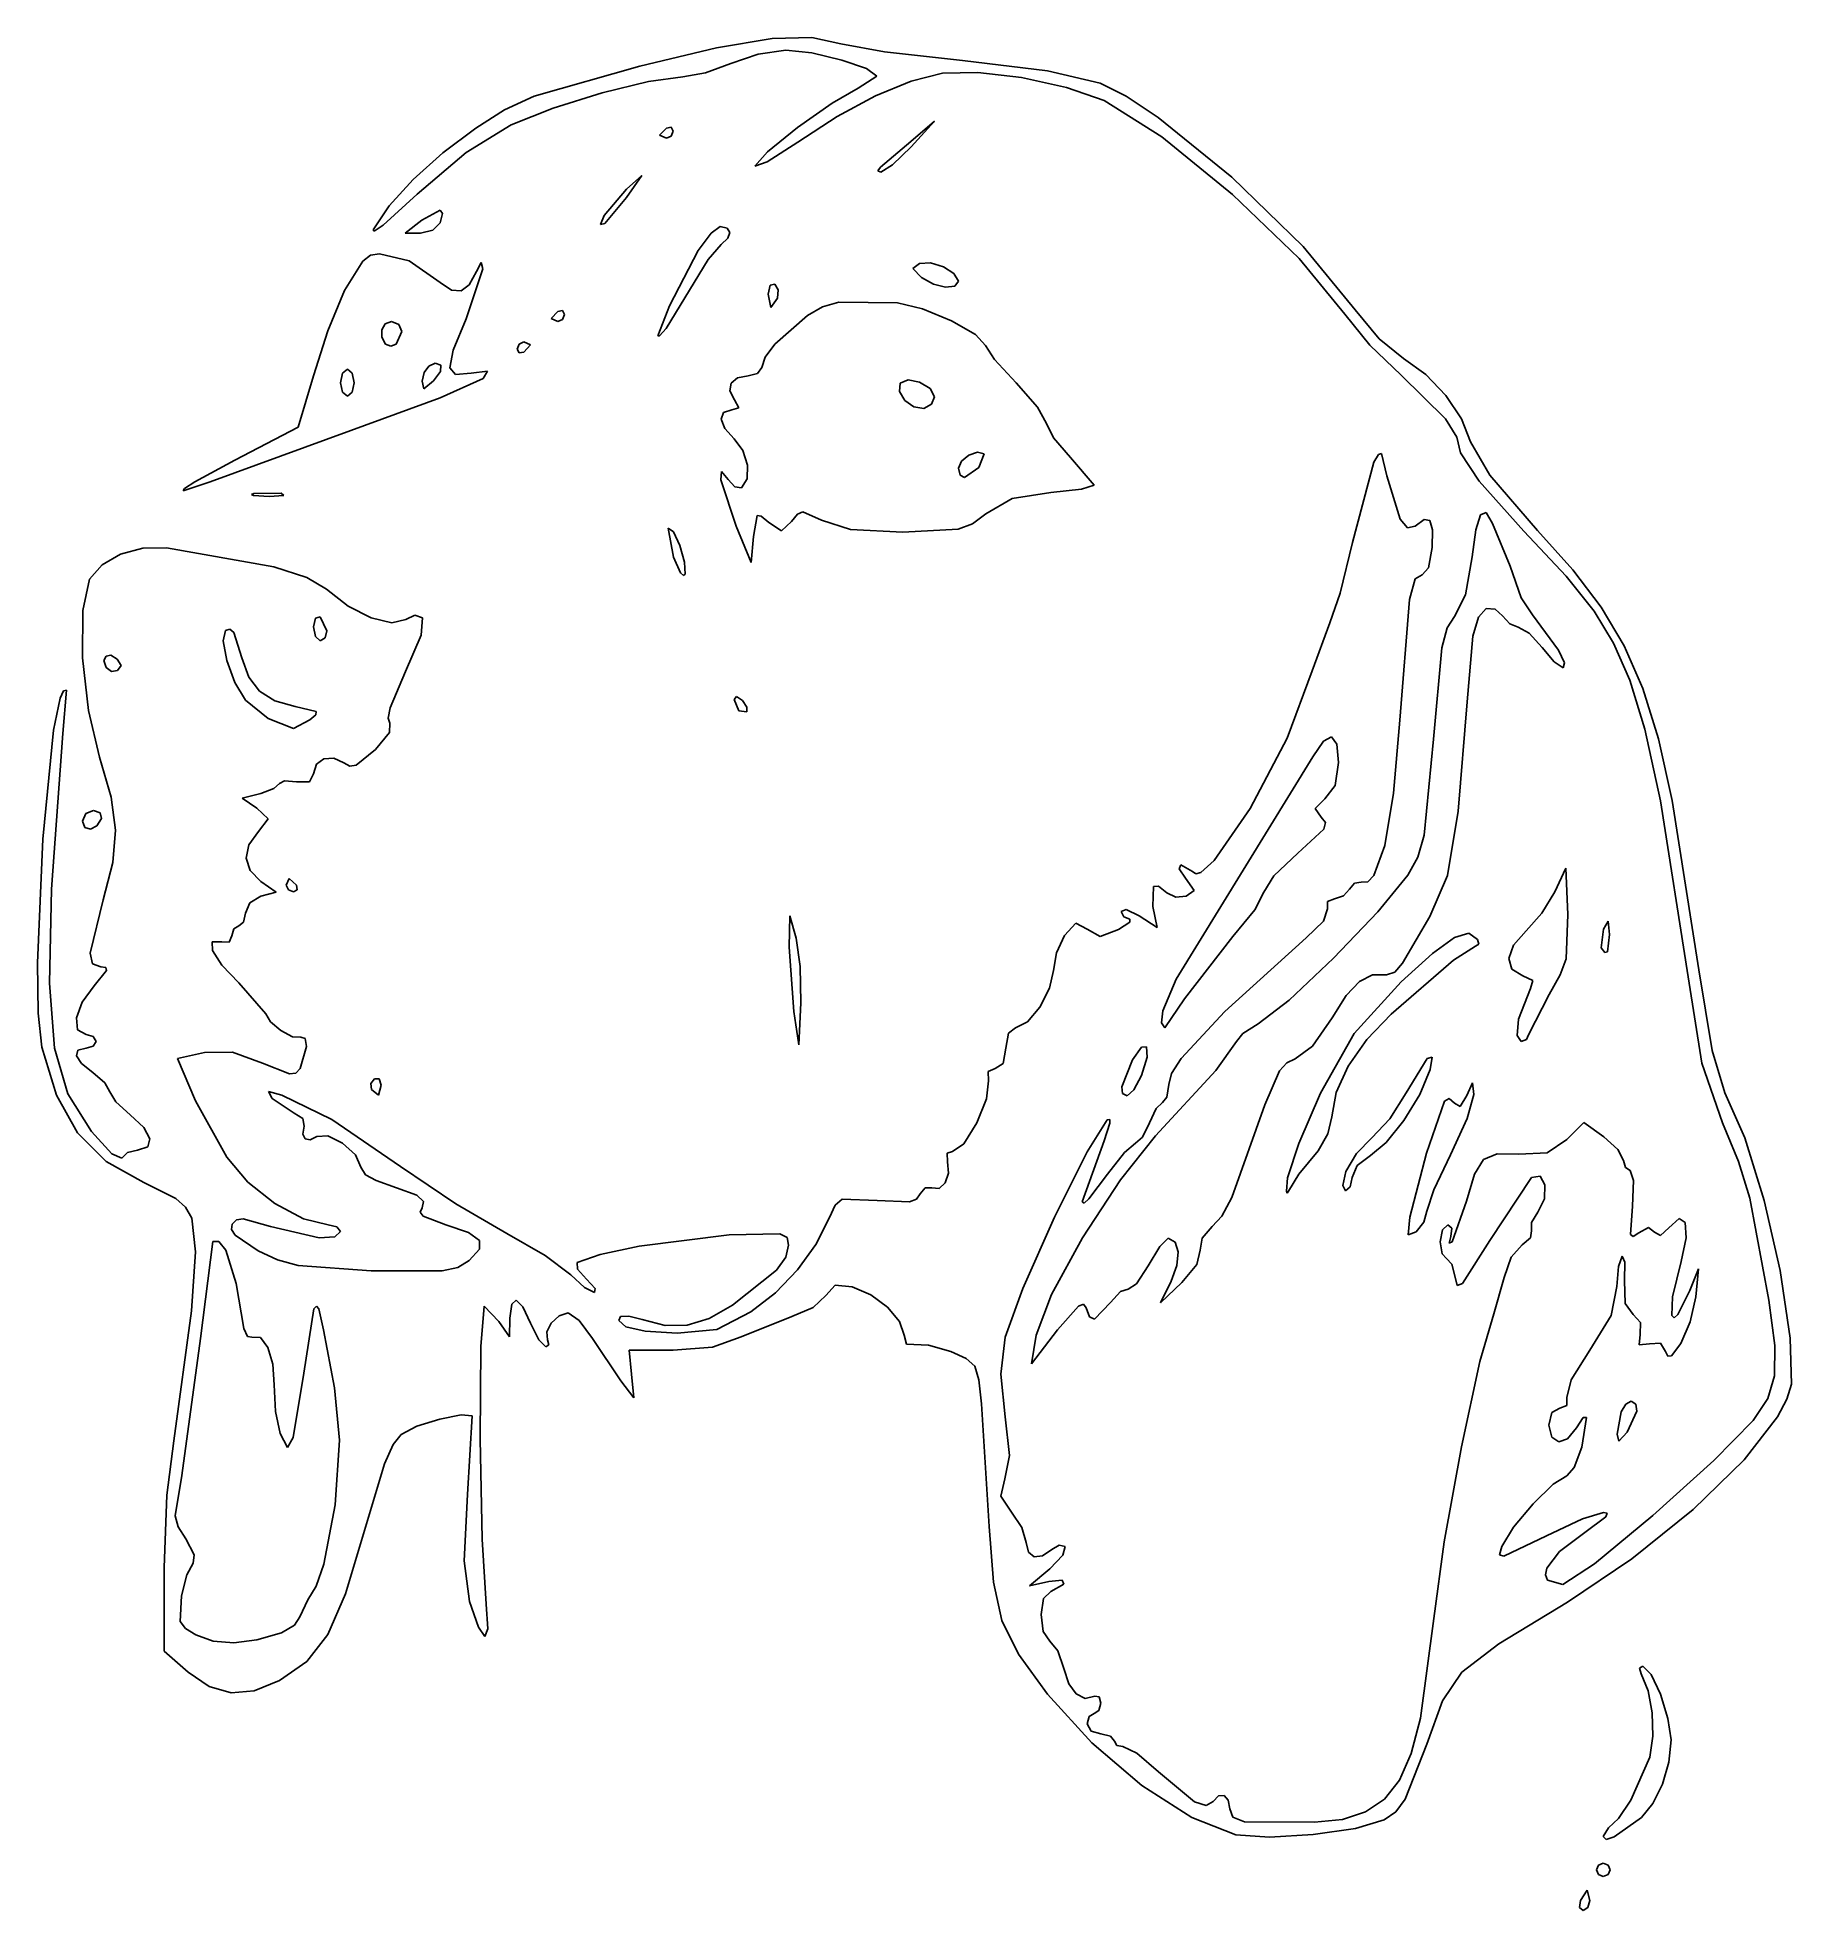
# Model space of a CAD drawing. Extents: x 0.5 to 73.4, y 0.3 to 78.2.
import ezdxf

# ---------------------------------------------------------------- set-up
doc = ezdxf.new("R2010")
doc.units = 0

msp = doc.modelspace()

# ---------------------------------------------------------------- linework, layer by layer
at = {"layer": 'Layer 1'}
for p, q in [((28.706529, 77.758148), (31.016671, 78.146213)), ((31.016671, 78.146213), (32.664668, 78.194399)), ((32.664668, 78.194399), (33.872421, 77.927165)), ((33.872421, 77.927165), (35.686288, 77.595275)), ((25.512342, 77.005749), (28.706529, 77.758148)), ((29.304683, 77.110197), (28.251232, 76.722271)), ((30.439529, 77.498123), (29.304683, 77.110197)), ((31.582741, 77.665066), (30.439529, 77.498123)), ((32.672223, 77.548639), (31.582741, 77.665066)), ((33.919679, 77.256896), (32.672223, 77.548639)), ((34.946096, 76.898246), (33.919679, 77.256896)), ((35.686288, 77.595275), (38.93163, 77.23534)), ((38.93163, 77.23534), (42.469662, 76.809964)), ((21.12614, 75.75469), (25.512342, 77.005749)), ((25.883343, 76.366934), (23.956633, 75.89846)), ((27.303717, 76.555328), (25.883343, 76.366934)), ((28.251232, 76.722271), (27.303717, 76.555328)), ((34.596349, 76.086258), (35.372461, 76.581098)), ((35.372461, 76.581098), (34.946096, 76.898246)), ((36.798906, 76.378832), (35.312497, 75.767851)), ((38.101651, 76.708826), (36.798906, 76.378832)), ((39.564519, 76.74228), (38.101651, 76.708826)), ((41.390805, 76.527772), (39.564519, 76.74228)), ((43.253828, 76.12037), (41.390805, 76.527772)), ((42.469662, 76.809964), (44.657828, 76.30012)), ((44.657828, 76.30012), (45.737647, 75.75176)), ((19.890746, 75.1865), (21.12614, 75.75469)), ((23.956633, 75.89846), (21.921145, 75.260886)), ((33.507737, 75.468291), (34.596349, 76.086258)), ((35.312497, 75.767851), (33.715202, 74.910536)), ((44.826905, 75.575142), (43.253828, 76.12037)), ((47.22285, 74.06668), (44.826905, 75.575142)), ((45.737647, 75.75176), (47.068765, 74.8625)), ((18.693175, 74.429628), (19.890746, 75.1865)), ((21.921145, 75.260886), (20.174438, 74.56519)), ((32.074512, 74.454647), (33.507737, 75.468291)), ((33.715202, 74.910536), (32.079799, 73.841541)), ((47.068765, 74.8625), (50.122778, 72.383141)), ((17.325156, 73.398234), (18.693175, 74.429628)), ((20.174438, 74.56519), (18.296951, 73.418783)), ((26.34135, 74.130207), (26.623572, 74.429086)), ((26.623572, 74.005752), (26.34135, 74.130207)), ((26.34135, 74.130207), (26.34135, 74.130207)), ((26.623572, 74.429086), (26.822892, 74.464477)), ((26.822892, 74.093548), (26.623572, 74.005752)), ((26.822892, 74.464477), (26.905795, 74.304631)), ((26.905795, 74.304631), (26.822892, 74.093548)), ((30.826233, 73.444914), (32.074512, 74.454647)), ((36.783572, 73.866236), (37.771349, 74.710125)), ((37.771349, 74.710125), (36.798764, 73.652382)), ((50.158153, 71.666732), (47.22285, 74.06668)), ((16.096491, 72.287732), (17.325156, 73.398234)), ((18.296951, 73.418783), (16.255453, 71.678873)), ((30.292461, 72.838682), (30.826233, 73.444914)), ((32.079799, 73.841541), (30.817491, 73.020841)), ((35.527683, 72.808495), (36.783572, 73.866236)), ((36.798764, 73.652382), (36.028655, 72.905353)), ((24.957457, 71.892244), (25.601397, 72.45353)), ((25.601397, 72.45353), (24.970456, 71.544842)), ((30.817491, 73.020841), (30.292461, 72.838682)), ((35.406655, 72.651685), (35.527683, 72.808495)), ((35.542875, 72.594641), (35.406655, 72.651685)), ((35.527683, 72.808495), (35.527683, 72.808495)), ((36.028655, 72.905353), (35.542875, 72.594641)), ((16.255453, 71.678873), (14.840984, 70.398586)), ((15.099476, 71.18971), (16.096491, 72.287732)), ((24.029276, 70.799852), (24.957457, 71.892244)), ((50.122778, 72.383141), (53.09562, 69.505762)), ((52.928288, 69.000846), (50.158153, 71.666732)), ((14.426411, 70.195752), (15.099476, 71.18971)), ((16.459357, 70.606058), (17.220986, 71.020963)), ((17.311746, 70.873984), (17.212852, 70.490147)), ((17.220986, 71.020963), (17.311746, 70.873984)), ((24.970456, 71.544842), (24.057959, 70.464763)), ((14.478703, 70.138155), (14.426411, 70.195752)), ((14.840984, 70.398586), (14.478703, 70.138155)), ((15.758018, 70.067192), (16.459357, 70.606058)), ((16.401876, 70.060918), (15.758018, 70.067192)), ((16.905691, 70.184415), (16.401876, 70.060918)), ((16.459357, 70.606058), (16.459357, 70.606058)), ((17.212852, 70.490147), (16.905691, 70.184415)), ((23.886036, 70.418127), (24.029276, 70.799852)), ((24.057959, 70.464763), (23.886036, 70.418127)), ((24.029276, 70.799852), (24.029276, 70.799852)), ((27.945208, 69.335796), (28.477649, 70.064665)), ((28.477649, 70.064665), (28.853531, 70.336864)), ((28.853531, 70.336864), (29.149313, 70.268511)), ((29.149313, 70.268511), (29.258654, 70.092228)), ((29.258654, 70.092228), (29.178532, 69.851181)), ((26.74648, 67.034418), (27.945208, 69.335796)), ((28.905925, 69.588534), (28.353017, 68.970187)), ((29.178532, 69.851181), (28.905925, 69.588534)), ((53.09562, 69.505762), (55.263045, 66.874082)), ((13.24172, 67.67789), (13.99636, 68.897617)), ((13.99636, 68.897617), (14.32656, 69.139406)), ((14.32656, 69.139406), (14.693832, 69.207975)), ((14.693832, 69.207975), (15.932003, 68.904094)), ((15.932003, 68.904094), (17.218793, 68.014251)), ((18.985685, 68.581021), (18.298018, 66.499793)), ((18.72324, 68.460743), (18.920589, 68.839446)), ((18.920589, 68.839446), (18.985685, 68.581021)), ((28.353017, 68.970187), (27.776758, 68.010997)), ((36.867251, 68.587061), (37.141531, 68.798608)), ((37.234139, 68.221408), (36.867251, 68.587061)), ((37.141531, 68.798608), (37.605272, 68.8243)), ((37.605272, 68.8243), (38.137877, 68.662395)), ((38.137877, 68.662395), (38.576708, 68.386234)), ((54.828728, 66.694568), (52.928288, 69.000846)), ((17.218793, 68.014251), (17.68627, 67.69457)), ((18.084213, 67.659865), (18.425557, 67.913976)), ((18.425557, 67.913976), (18.72324, 68.460743)), ((27.776758, 68.010997), (26.612783, 66.10353)), ((30.856905, 67.531298), (30.936188, 67.892701)), ((30.936188, 67.892701), (31.126803, 67.945592)), ((31.126803, 67.945592), (31.270716, 67.706087)), ((37.731864, 67.944434), (37.234139, 68.221408)), ((37.234139, 68.221408), (37.234139, 68.221408)), ((38.227252, 67.819215), (37.731864, 67.944434)), ((38.60733, 67.85703), (38.227252, 67.819215)), ((38.576708, 68.386234), (38.759127, 68.069157)), ((38.759127, 68.069157), (38.60733, 67.85703)), ((12.542108, 66.002975), (13.24172, 67.67789)), ((17.68627, 67.69457), (18.084213, 67.659865)), ((26.260849, 65.800257), (26.74648, 67.034418)), ((26.74648, 67.034418), (26.74648, 67.034418)), ((30.963362, 66.973584), (30.856905, 67.531298)), ((30.856905, 67.531298), (30.856905, 67.531298)), ((31.237719, 67.364493), (30.963362, 66.973584)), ((31.270716, 67.706087), (31.237719, 67.364493)), ((32.492329, 66.631819), (33.111885, 67.003896)), ((33.111885, 67.003896), (33.784817, 67.193624)), ((33.784817, 67.193624), (36.23113, 67.158494)), ((36.23113, 67.158494), (37.269727, 66.91524)), ((14.928859, 66.287393), (14.786248, 66.045706)), ((15.193574, 66.385752), (14.928859, 66.287393)), ((15.492553, 66.266291), (15.193574, 66.385752)), ((15.616907, 65.979076), (15.492553, 66.266291)), ((18.298018, 66.499793), (17.763908, 65.196472)), ((21.825795, 66.510207), (22.108017, 66.809086)), ((22.108017, 66.385752), (21.825795, 66.510207)), ((21.825795, 66.510207), (21.825795, 66.510207)), ((22.108017, 66.809086), (22.307336, 66.844477)), ((22.307336, 66.473548), (22.108017, 66.385752)), ((22.307336, 66.844477), (22.390239, 66.684631)), ((22.390239, 66.684631), (22.307336, 66.473548)), ((31.125192, 65.442239), (32.492329, 66.631819)), ((37.269727, 66.91524), (38.474869, 66.417982)), ((38.474869, 66.417982), (39.472364, 65.848023)), ((55.866389, 65.401801), (54.828728, 66.694568)), ((55.263045, 66.874082), (56.256378, 65.665635)), ((11.947169, 64.124675), (12.542108, 66.002975)), ((14.786248, 66.045706), (14.786586, 65.740774)), ((14.786586, 65.740774), (14.950716, 65.452683)), ((14.950716, 65.452683), (15.165923, 65.357514)), ((15.165923, 65.357514), (15.38258, 65.440301)), ((15.38258, 65.440301), (15.616907, 65.979076)), ((15.616907, 65.979076), (15.616907, 65.979076)), ((20.414685, 65.240207), (20.497588, 65.45129)), ((20.497588, 65.45129), (20.696907, 65.539086)), ((20.696907, 65.539086), (20.979128, 65.414631)), ((20.979128, 65.414631), (20.696907, 65.115752)), ((26.336042, 65.787023), (26.260849, 65.800257)), ((26.612783, 66.10353), (26.336042, 65.787023)), ((30.730976, 64.909984), (31.125192, 65.442239)), ((39.472364, 65.848023), (39.888016, 65.386666)), ((57.163586, 64.159965), (55.866389, 65.401801)), ((56.256378, 65.665635), (57.260575, 64.844709)), ((17.002907, 64.658765), (16.748459, 64.538378)), ((17.241663, 64.57285), (17.002907, 64.658765)), ((17.763908, 65.196472), (17.612903, 64.468203)), ((20.497588, 65.080361), (20.414685, 65.240207)), ((20.414685, 65.240207), (20.414685, 65.240207)), ((20.696907, 65.115752), (20.497588, 65.080361)), ((30.584072, 64.480752), (30.730976, 64.909984)), ((39.888016, 65.386666), (40.261079, 64.812541)), ((40.261079, 64.812541), (41.158016, 63.845752)), ((57.260575, 64.844709), (58.189287, 64.188254)), ((11.31682, 61.991592), (11.947169, 64.124675)), ((13.15981, 64.244391), (13.076907, 63.845752)), ((13.076907, 63.845752), (13.15981, 63.447114)), ((13.359129, 64.410197), (13.15981, 64.244391)), ((13.558449, 64.244391), (13.359129, 64.410197)), ((13.641352, 63.845752), (13.558449, 64.244391)), ((13.558449, 63.447114), (13.641352, 63.845752)), ((13.641352, 63.845752), (13.641352, 63.845752)), ((16.54609, 64.269448), (16.463574, 63.909732)), ((16.463574, 63.909732), (16.537131, 63.588159)), ((16.537131, 63.588159), (16.940664, 63.919669)), ((16.748459, 64.538378), (16.54609, 64.269448)), ((16.940664, 63.919669), (17.225882, 64.30834)), ((18.999794, 64.015309), (17.211234, 63.213828)), ((17.225882, 64.30834), (17.241663, 64.57285)), ((17.241663, 64.57285), (17.241663, 64.57285)), ((17.612903, 64.468203), (17.856427, 64.190808)), ((17.856427, 64.190808), (18.505905, 64.240107)), ((18.505905, 64.240107), (19.190661, 64.321546)), ((19.190661, 64.321546), (18.999794, 64.015309)), ((29.31126, 63.820773), (29.57376, 64.044028)), ((29.57376, 64.044028), (30.026895, 64.127975)), ((30.026895, 64.127975), (30.416528, 64.231603)), ((30.416528, 64.231603), (30.584072, 64.480752)), ((36.669505, 63.965115), (36.344925, 63.820973)), ((37.148538, 63.86546), (36.669505, 63.965115)), ((37.582371, 63.60153), (37.148538, 63.86546)), ((41.158016, 63.845752), (42.054954, 62.833193)), ((59.011512, 62.347895), (57.163586, 64.159965)), ((58.189287, 64.188254), (59.028718, 63.312581)), ((13.15981, 63.447114), (13.359129, 63.281308)), ((13.359129, 63.281308), (13.558449, 63.447114)), ((17.211234, 63.213828), (13.500241, 61.85908)), ((29.263868, 63.501083), (29.31126, 63.820773)), ((29.456053, 63.127836), (29.263868, 63.501083)), ((29.639024, 62.798189), (29.456053, 63.127836)), ((36.344925, 63.820973), (36.317422, 63.473367)), ((36.317422, 63.473367), (36.540246, 63.110156)), ((36.540246, 63.110156), (36.909694, 62.841906)), ((37.771349, 63.252843), (37.582371, 63.60153)), ((37.639372, 62.954011), (37.771349, 63.252843)), ((37.771349, 63.252843), (37.771349, 63.252843)), ((59.028718, 63.312581), (59.681906, 62.337891)), ((28.901001, 62.333312), (28.994506, 62.610673)), ((29.053252, 61.946598), (28.901001, 62.333312)), ((28.994506, 62.610673), (29.339238, 62.716864)), ((29.339238, 62.716864), (29.639024, 62.798189)), ((36.909694, 62.841906), (37.322063, 62.779181)), ((37.322063, 62.779181), (37.639372, 62.954011)), ((42.054954, 62.833193), (42.428016, 62.149021)), ((59.482023, 61.5838), (59.011512, 62.347895)), ((59.681906, 62.337891), (60.051888, 61.384388)), ((13.500241, 61.85908), (7.658145, 59.720267)), ((8.684666, 60.623805), (11.31682, 61.991592)), ((29.445794, 61.512348), (29.053252, 61.946598)), ((29.804178, 61.025097), (29.445794, 61.512348)), ((42.428016, 62.149021), (42.718176, 61.549748)), ((42.718176, 61.549748), (43.415794, 60.741308)), ((59.641712, 60.925452), (59.482023, 61.5838)), ((29.989224, 60.418183), (29.804178, 61.025097)), ((39.197482, 60.83806), (38.890123, 60.587924)), ((39.552761, 60.965083), (39.197482, 60.83806)), ((39.827516, 60.895884), (39.552761, 60.965083)), ((39.611455, 60.324796), (39.827516, 60.895884)), ((43.415794, 60.741308), (44.403572, 59.589934)), ((56.027921, 60.542937), (56.221633, 60.858518)), ((56.221633, 60.858518), (56.349611, 60.898657)), ((56.349611, 60.898657), (56.578223, 59.978331)), ((60.414078, 59.75699), (59.641712, 60.925452)), ((60.051888, 61.384388), (60.853276, 60.005282)), ((7.011105, 59.730206), (8.684666, 60.623805)), ((8.684666, 60.623805), (8.684666, 60.623805)), ((28.890985, 59.815155), (28.909276, 60.148912)), ((28.909276, 60.148912), (29.189499, 59.818151)), ((29.977446, 59.850772), (29.989224, 60.418183)), ((38.890123, 60.587924), (38.759127, 60.28778)), ((38.759127, 60.28778), (38.829617, 59.999601)), ((38.829617, 59.999601), (39.018127, 59.910708)), ((39.018127, 59.910708), (39.611455, 60.324796)), ((39.611455, 60.324796), (39.611455, 60.324796)), ((55.139124, 57.198536), (56.027921, 60.542937)), ((56.578223, 59.978331), (57.121505, 58.170528)), ((60.853276, 60.005282), (62.839222, 57.70443)), ((7.658145, 59.720267), (6.529256, 59.348084)), ((6.529256, 59.348084), (6.585854, 59.45428)), ((6.585854, 59.45428), (7.011105, 59.730206)), ((9.37387, 59.192465), (9.475283, 59.241884)), ((9.460409, 59.152851), (9.37387, 59.192465)), ((9.475283, 59.241884), (10.604172, 59.247579)), ((9.475283, 59.241884), (9.475283, 59.241884)), ((10.604172, 59.247579), (10.723354, 59.159223)), ((29.516349, 57.886165), (28.890985, 59.815155)), ((29.189499, 59.818151), (29.472815, 59.513237)), ((29.472815, 59.513237), (29.745361, 59.48203)), ((29.745361, 59.48203), (29.977446, 59.850772)), ((42.610388, 59.28177), (40.993255, 59.037848)), ((43.876824, 59.419393), (42.610388, 59.28177)), ((44.403572, 59.589934), (43.876824, 59.419393)), ((62.268433, 57.679897), (60.414078, 59.75699)), ((10.113574, 59.119145), (9.460409, 59.152851)), ((10.723354, 59.159223), (10.113574, 59.119145)), ((32.287744, 58.480463), (32.069497, 58.377095)), ((33.066716, 58.130752), (32.287744, 58.480463)), ((39.907625, 58.402228), (39.343916, 57.98373)), ((40.993255, 59.037848), (39.907625, 58.402228)), ((60.472765, 58.356831), (60.708383, 58.449005)), ((60.708383, 58.449005), (60.964019, 57.989641)), ((26.923772, 56.597439), (26.698567, 57.805934)), ((26.698567, 57.805934), (26.916012, 57.651368)), ((26.916012, 57.651368), (27.18052, 57.077229)), ((30.151349, 56.366864), (29.516349, 57.886165)), ((29.516349, 57.886165), (29.516349, 57.886165)), ((30.391938, 58.323708), (30.240543, 57.45207)), ((30.566295, 58.300652), (30.391938, 58.323708)), ((30.880033, 58.039267), (30.566295, 58.300652)), ((31.408834, 57.68788), (30.880033, 58.039267)), ((31.828215, 58.08295), (31.408834, 57.68788)), ((32.069497, 58.377095), (31.828215, 58.08295)), ((34.278546, 57.744411), (33.066716, 58.130752)), ((36.452686, 57.636864), (34.278546, 57.744411)), ((38.748018, 57.753848), (36.452686, 57.636864)), ((39.343916, 57.98373), (38.748018, 57.753848)), ((57.121505, 58.170528), (57.438181, 57.815992)), ((57.438181, 57.815992), (57.750606, 57.888786)), ((57.750606, 57.888786), (58.119709, 58.165322)), ((58.119709, 58.165322), (58.356753, 58.115031)), ((58.356753, 58.115031), (58.468161, 57.729887)), ((58.468161, 57.729887), (58.460355, 57.001864)), ((60.114076, 56.60349), (60.270288, 57.734525)), ((60.270288, 57.734525), (60.472765, 58.356831)), ((60.964019, 57.989641), (61.699913, 56.225752)), ((64.022081, 55.79996), (62.268433, 57.679897)), ((62.839222, 57.70443), (64.304215, 56.061366)), ((3.932488, 56.721929), (4.860471, 56.967895)), ((4.860471, 56.967895), (5.845167, 56.97591)), ((5.845167, 56.97591), (10.30819, 56.192635)), ((27.18052, 57.077229), (27.380293, 56.387789)), ((30.240543, 57.45207), (30.151349, 56.366864)), ((54.637476, 55.097412), (55.139124, 57.198536)), ((58.460355, 57.001864), (58.306963, 56.145659)), ((2.643051, 55.67694), (3.160315, 56.27821)), ((3.160315, 56.27821), (3.932488, 56.721929)), ((10.30819, 56.192635), (11.680816, 55.746177)), ((27.211738, 55.944478), (26.923772, 56.597439)), ((26.923772, 56.597439), (26.923772, 56.597439)), ((27.380293, 56.387789), (27.40353, 55.887317)), ((58.306963, 56.145659), (58.041687, 55.866009)), ((59.84679, 55.030989), (60.114076, 56.60349)), ((61.699913, 56.225752), (62.152211, 54.907933)), ((64.304215, 56.061366), (65.488804, 54.511002)), ((2.3591, 54.383215), (2.643051, 55.67694)), ((11.680816, 55.746177), (12.488373, 55.26123)), ((27.327527, 55.829773), (27.211738, 55.944478)), ((27.40353, 55.887317), (27.327527, 55.829773)), ((57.744658, 55.69115), (57.522498, 54.829367)), ((58.041687, 55.866009), (57.744658, 55.69115)), ((65.191841, 54.351008), (64.022081, 55.79996)), ((12.488373, 55.26123), (13.390827, 54.564512)), ((13.390827, 54.564512), (14.355386, 54.07875)), ((54.200507, 53.869132), (54.637476, 55.097412)), ((57.522498, 54.829367), (57.116035, 49.826607)), ((59.379652, 54.128568), (59.84679, 55.030989)), ((62.152211, 54.907933), (62.625357, 54.202377)), ((65.488804, 54.511002), (66.443512, 52.915569)), ((2.350312, 52.414146), (2.3591, 54.383215)), ((12.030921, 54.061574), (11.948018, 53.702409)), ((12.230241, 54.109086), (12.030921, 54.061574)), ((12.512463, 53.527985), (12.230241, 54.109086)), ((14.355386, 54.07875), (15.213005, 53.868512)), ((15.213005, 53.868512), (15.794639, 53.998367)), ((15.794639, 53.998367), (16.169318, 54.180212)), ((16.169318, 54.180212), (16.477288, 54.06715)), ((16.477288, 54.06715), (16.427794, 53.35817)), ((53.462617, 51.864886), (54.200507, 53.869132)), ((59.08012, 53.657456), (59.379652, 54.128568)), ((60.387067, 54.096275), (60.142803, 53.304211)), ((60.707197, 54.459465), (60.387067, 54.096275)), ((61.078723, 54.435441), (60.707197, 54.459465)), ((61.385865, 54.152686), (61.078723, 54.435441)), ((61.685005, 53.822914), (61.385865, 54.152686)), ((62.037268, 53.685752), (61.685005, 53.822914)), ((62.625357, 54.202377), (63.706962, 52.72655)), ((66.002585, 53.017066), (65.191841, 54.351008)), ((8.289222, 53.550878), (8.191364, 53.115061)), ((8.191364, 53.115061), (8.349809, 52.303086)), ((8.47926, 53.601534), (8.289222, 53.550878)), ((8.638013, 53.458788), (8.47926, 53.601534)), ((8.967654, 52.415752), (8.638013, 53.458788)), ((11.948018, 53.702409), (12.030921, 53.292007)), ((12.030921, 53.292007), (12.230241, 53.121308)), ((12.230241, 53.121308), (12.42956, 53.240769)), ((12.42956, 53.240769), (12.512463, 53.527985)), ((12.512463, 53.527985), (12.512463, 53.527985)), ((16.427794, 53.35817), (15.781803, 51.838484)), ((58.86552, 52.826984), (59.08012, 53.657456)), ((60.142803, 53.304211), (59.912179, 50.581309)), ((62.489865, 53.437044), (62.037268, 53.685752)), ((63.030238, 52.839086), (62.489865, 53.437044)), ((66.679185, 51.482157), (66.002585, 53.017066)), ((2.591144, 50.227242), (2.350312, 52.414146)), ((3.325774, 52.480967), (3.239499, 52.295531)), ((3.239499, 52.295531), (3.331481, 52.006592)), ((3.53025, 52.517126), (3.325774, 52.480967)), ((3.792868, 52.358236), (3.53025, 52.517126)), ((3.948559, 52.087064), (3.792868, 52.358236)), ((3.792868, 52.358236), (3.792868, 52.358236)), ((8.349809, 52.303086), (8.685635, 51.390351)), ((9.25867, 51.612061), (8.967654, 52.415752)), ((58.509744, 49.023609), (58.86552, 52.826984)), ((63.535191, 52.241127), (63.030238, 52.839086)), ((63.90263, 51.992419), (63.535191, 52.241127)), ((63.706962, 52.72655), (63.954906, 52.198657)), ((63.954906, 52.198657), (63.90263, 51.992419)), ((66.443512, 52.915569), (67.218866, 51.137294)), ((3.331481, 52.006592), (3.54927, 51.842922)), ((3.54927, 51.842922), (3.807666, 51.878559)), ((3.807666, 51.878559), (3.948559, 52.087064)), ((8.685635, 51.390351), (9.119917, 50.652251)), ((9.709899, 51.022028), (9.25867, 51.612061)), ((15.781803, 51.838484), (15.136209, 50.328148)), ((52.430095, 49.07727), (53.462617, 51.864886)), ((67.293356, 49.445549), (66.679185, 51.482157)), ((1.147645, 49.401218), (1.415992, 50.730214)), ((1.415992, 50.730214), (1.551718, 51.037773)), ((1.685213, 51.060412), (1.533822, 49.270056)), ((1.551718, 51.037773), (1.685213, 51.060412)), ((9.119917, 50.652251), (10.066235, 49.884487)), ((10.34607, 50.623164), (9.709899, 51.022028)), ((11.191912, 50.392982), (10.34607, 50.623164)), ((29.445794, 50.684791), (29.536833, 50.805882)), ((29.633943, 50.205013), (29.445794, 50.684791)), ((29.536833, 50.805882), (29.779756, 50.642458)), ((29.779756, 50.642458), (29.972786, 50.363762)), ((67.218866, 51.137294), (67.865389, 49.038407)), ((3.05605, 48.28001), (2.591144, 50.227242)), ((10.066235, 49.884487), (11.117966, 49.47031)), ((11.117966, 49.47031), (11.795914, 49.832816)), ((12.056964, 50.181592), (11.191912, 50.392982)), ((11.795914, 49.832816), (12.046274, 50.043786)), ((11.795914, 49.832816), (11.795914, 49.832816)), ((12.046274, 50.043786), (12.056964, 50.181592)), ((15.136209, 50.328148), (15.049249, 49.898771)), ((15.049249, 49.898771), (15.121224, 49.692145)), ((29.967905, 50.16268), (29.633943, 50.205013)), ((29.633943, 50.205013), (29.633943, 50.205013)), ((29.972786, 50.363762), (29.967905, 50.16268)), ((57.116035, 49.826607), (56.851681, 46.779861)), ((59.912179, 50.581309), (59.538636, 46.039696)), ((0.691983, 44.873922), (1.147645, 49.401218)), ((1.533822, 49.270056), (1.053001, 42.790971)), ((15.10741, 49.313651), (14.527727, 48.602042)), ((15.121224, 49.692145), (15.10741, 49.313651)), ((50.893551, 46.145395), (52.430095, 49.07727)), ((54.27351, 49.124418), (53.935904, 48.949513)), ((54.488281, 48.825775), (54.27351, 49.124418)), ((67.949576, 46.472183), (67.293356, 49.445549)), ((3.541279, 46.623124), (3.05605, 48.28001)), ((14.527727, 48.602042), (13.721984, 47.942912)), ((53.492112, 48.29733), (47.813496, 39.061184)), ((53.935904, 48.949513), (53.492112, 48.29733)), ((54.563572, 48.057311), (54.488281, 48.825775)), ((58.130218, 45.040496), (58.509744, 49.023609)), ((67.865389, 49.038407), (68.433608, 46.481137)), ((11.948018, 47.593933), (11.790889, 47.262456)), ((12.072951, 47.984333), (11.948018, 47.593933)), ((12.386719, 48.211196), (12.072951, 47.984333)), ((12.79778, 48.241983), (12.386719, 48.211196)), ((13.214592, 48.044154), (12.79778, 48.241983)), ((13.458509, 47.910176), (13.214592, 48.044154)), ((13.721984, 47.942912), (13.458509, 47.910176)), ((54.431502, 47.109505), (54.563572, 48.057311)), ((9.760796, 46.773279), (8.984685, 46.572949)), ((10.308925, 46.977182), (9.760796, 46.773279)), ((10.536907, 47.186102), (10.308925, 46.977182)), ((10.744164, 47.296553), (10.536907, 47.186102)), ((11.242463, 47.263716), (10.744164, 47.296553)), ((11.790889, 47.262456), (11.242463, 47.263716)), ((53.992966, 46.544758), (54.431502, 47.109505)), ((56.851681, 46.779861), (56.488158, 44.610055)), ((2.352463, 45.618902), (2.483726, 45.934491)), ((2.483726, 45.934491), (2.799315, 46.065753)), ((2.799315, 46.065753), (3.082088, 45.967307)), ((3.082088, 45.967307), (3.134453, 45.730614)), ((3.723334, 45.250105), (3.541279, 46.623124)), ((8.984685, 46.572949), (9.598998, 46.157552)), ((9.598998, 46.157552), (10.063044, 45.7255)), ((49.400061, 43.988115), (50.893551, 46.145395)), ((53.591742, 46.152742), (53.992966, 46.544758)), ((53.849634, 45.790488), (53.591742, 46.152742)), ((59.538636, 46.039696), (59.091456, 43.368192)), ((69.105568, 39.151309), (67.949576, 46.472183)), ((68.433608, 46.481137), (69.53723, 39.440364)), ((2.450119, 45.352512), (2.352463, 45.618902)), ((2.352463, 45.618902), (2.352463, 45.618902)), ((2.678045, 45.291626), (2.450119, 45.352512)), ((2.938678, 45.422306), (2.678045, 45.291626)), ((3.134453, 45.730614), (2.938678, 45.422306)), ((3.608426, 43.909898), (3.723334, 45.250105)), ((9.669553, 45.1984), (9.269247, 44.644209)), ((10.063044, 45.7255), (9.669553, 45.1984)), ((52.868017, 44.289802), (53.951839, 45.295762)), ((54.022132, 45.565969), (53.849634, 45.790488)), ((53.951839, 45.295762), (54.022132, 45.565969)), ((0.475041, 39.732691), (0.691983, 44.873922)), ((9.269247, 44.644209), (9.15201, 44.088988)), ((56.488158, 44.610055), (56.036166, 43.362027)), ((57.864522, 44.120748), (58.130218, 45.040496)), ((3.20277, 42.351452), (3.608426, 43.909898)), ((9.15201, 44.088988), (9.316356, 43.56675)), ((47.942103, 43.643898), (48.012065, 43.807975)), ((48.208246, 43.249415), (47.942103, 43.643898)), ((48.012065, 43.807975), (48.496703, 43.524283)), ((48.840423, 43.48709), (49.400061, 43.988115)), ((51.872989, 43.343598), (52.868017, 44.289802)), ((57.448269, 43.384642), (57.864522, 44.120748)), ((63.560864, 42.679087), (64.018016, 43.666864)), ((64.018016, 43.666864), (64.10187, 41.744135)), ((9.316356, 43.56675), (9.760796, 43.11151)), ((9.760796, 43.11151), (10.395796, 42.665263)), ((10.819129, 42.961309), (10.943585, 43.243531)), ((10.906925, 42.761989), (10.819129, 42.961309)), ((10.819129, 42.961309), (10.819129, 42.961309)), ((10.943585, 43.243531), (11.242463, 42.961309)), ((11.242463, 42.961309), (11.277854, 42.761989)), ((46.851612, 42.080555), (46.866218, 42.910474)), ((46.866218, 42.910474), (47.082729, 42.915603)), ((47.082729, 42.915603), (47.432601, 42.641613)), ((48.566054, 42.746874), (48.208246, 43.249415)), ((48.496703, 43.524283), (48.637299, 43.43123)), ((48.637299, 43.43123), (48.840423, 43.48709)), ((51.459127, 42.678071), (51.872989, 43.343598)), ((55.226448, 43.051385), (55.019118, 42.802378)), ((55.506403, 43.080615), (55.226448, 43.051385)), ((55.780337, 43.097692), (55.506403, 43.080615)), ((56.036166, 43.362027), (55.780337, 43.097692)), ((56.198572, 41.85032), (57.448269, 43.384642)), ((59.091456, 43.368192), (58.359506, 41.665251)), ((1.053001, 42.790971), (0.982753, 38.88331)), ((2.667212, 40.138584), (3.20277, 42.351452)), ((9.302825, 42.22944), (9.125796, 41.799504)), ((9.760796, 42.498148), (9.302825, 42.22944)), ((10.395796, 42.665263), (9.760796, 42.498148)), ((11.118008, 42.679087), (10.906925, 42.761989)), ((11.277854, 42.761989), (11.118008, 42.679087)), ((47.027761, 41.199799), (46.851612, 42.080555)), ((47.432601, 42.641613), (47.799598, 42.470015)), ((47.799598, 42.470015), (48.233017, 42.506386)), ((48.233017, 42.506386), (48.566054, 42.746874)), ((51.080361, 41.941055), (51.459127, 42.678071)), ((54.102194, 42.286858), (54.099728, 41.977333)), ((54.401125, 42.396864), (54.102194, 42.286858)), ((54.773394, 42.515984), (54.401125, 42.396864)), ((55.019118, 42.802378), (54.773394, 42.515984)), ((63.019953, 41.795486), (63.560864, 42.679087)), ((8.843574, 41.267975), (8.644254, 41.146223)), ((9.042893, 41.424112), (8.843574, 41.267975)), ((9.125796, 41.799504), (9.042893, 41.424112)), ((31.729025, 40.390143), (31.754479, 41.691309)), ((31.754479, 41.691309), (32.024221, 40.755152)), ((43.17194, 40.863591), (43.637092, 41.388243)), ((43.637092, 41.388243), (44.11724, 41.130584)), ((45.419428, 41.119826), (45.893927, 41.421831)), ((45.532461, 41.864878), (45.739376, 41.956893)), ((45.636089, 41.642124), (45.532461, 41.864878)), ((45.885238, 41.548459), (45.636089, 41.642124)), ((45.739376, 41.956893), (46.280112, 41.68968)), ((45.893927, 41.421831), (45.885238, 41.548459)), ((46.280112, 41.68968), (47.027761, 41.199799)), ((50.169713, 40.822976), (51.080361, 41.941055)), ((53.946115, 41.463903), (53.214256, 40.777888)), ((54.099728, 41.977333), (53.946115, 41.463903)), ((54.361278, 39.927895), (56.198572, 41.85032)), ((58.359506, 41.665251), (57.225207, 39.715753)), ((62.36142, 41.058174), (63.019953, 41.795486)), ((64.10187, 41.744135), (64.031665, 39.90712)), ((65.585718, 41.126864), (65.777015, 41.459895)), ((65.777015, 41.459895), (65.832623, 40.915198)), ((8.138018, 40.601471), (7.738897, 40.613458)), ((7.738897, 40.613458), (7.757649, 40.251971)), ((8.446386, 40.5957), (8.138018, 40.601471)), ((8.561352, 40.853498), (8.446386, 40.5957)), ((8.644254, 41.146223), (8.561352, 40.853498)), ((32.024221, 40.755152), (32.190192, 39.581411)), ((42.845863, 40.147833), (43.17194, 40.863591)), ((44.11724, 41.130584), (44.655793, 40.834753)), ((44.655793, 40.834753), (45.419428, 41.119826)), ((48.167338, 38.234087), (50.169713, 40.822976)), ((53.214256, 40.777888), (49.837904, 37.706021)), ((58.475604, 40.12833), (59.382469, 40.787222)), ((59.382469, 40.787222), (59.978785, 40.963295)), ((59.978785, 40.963295), (60.349127, 40.703531)), ((60.394939, 40.504212), (60.260148, 40.421309)), ((60.349127, 40.703531), (60.394939, 40.504212)), ((61.841207, 40.472389), (62.36142, 41.058174)), ((65.481098, 40.350753), (65.585718, 41.126864)), ((65.832623, 40.915198), (65.753846, 40.190887)), ((0.505094, 37.636278), (0.475041, 39.732691)), ((2.768237, 39.699345), (2.667212, 40.138584)), ((7.757649, 40.251971), (8.142975, 39.640532)), ((31.915238, 37.709032), (31.729025, 40.390143)), ((42.710238, 39.416471), (42.845863, 40.147833)), ((52.509859, 38.186908), (54.361278, 39.927895)), ((59.348665, 39.850295), (56.753097, 37.599087)), ((57.225207, 39.715753), (56.901616, 39.340701)), ((57.173614, 38.939642), (58.475604, 40.12833)), ((60.260148, 40.421309), (59.348665, 39.850295)), ((61.642602, 39.92057), (61.841207, 40.472389)), ((61.770547, 39.472638), (61.642602, 39.92057)), ((64.031665, 39.90712), (63.783428, 39.229282)), ((65.639629, 40.156943), (65.481098, 40.350753)), ((65.481098, 40.350753), (65.481098, 40.350753)), ((65.753846, 40.190887), (65.639629, 40.156943)), ((3.11082, 39.574642), (2.768237, 39.699345)), ((2.828597, 38.783088), (3.338799, 39.415525)), ((3.311898, 39.539709), (3.11082, 39.574642)), ((3.338799, 39.415525), (3.311898, 39.539709)), ((8.142975, 39.640532), (8.843574, 38.90266)), ((32.190192, 39.581411), (32.210437, 38.074041)), ((42.545968, 38.67478), (42.710238, 39.416471)), ((47.813496, 39.061184), (47.262025, 37.739653)), ((55.439003, 38.955224), (54.889333, 38.369595)), ((55.217165, 36.793719), (57.173614, 38.939642)), ((55.983972, 39.233839), (55.439003, 38.955224)), ((56.557384, 39.231607), (55.983972, 39.233839)), ((56.901616, 39.340701), (56.557384, 39.231607)), ((62.229983, 39.19851), (61.770547, 39.472638)), ((62.642497, 38.993425), (62.229983, 39.19851)), ((62.544793, 38.671703), (62.642497, 38.993425)), ((63.783428, 39.229282), (63.325759, 38.423785)), ((69.674187, 35.559112), (69.105568, 39.151309)), ((69.53723, 39.440364), (70.100045, 36.097478)), ((0.982753, 38.88331), (1.189363, 36.193335)), ((2.330753, 38.101358), (2.828597, 38.783088)), ((8.843574, 38.90266), (9.972463, 37.615825)), ((42.141231, 37.897086), (42.545968, 38.67478)), ((47.340088, 37.034642), (48.167338, 38.234087)), ((48.167338, 38.234087), (48.167338, 38.234087)), ((51.217785, 37.196895), (52.509859, 38.186908)), ((54.889333, 38.369595), (54.301816, 37.450782)), ((62.052626, 37.38742), (62.544793, 38.671703)), ((63.325759, 38.423785), (62.465794, 36.748181)), ((0.653632, 36.231695), (0.505094, 37.636278)), ((2.093813, 37.443809), (2.330753, 38.101358)), ((2.140508, 36.948232), (2.093813, 37.443809)), ((9.972463, 37.615825), (10.159592, 37.281605)), ((32.126905, 36.329087), (31.915238, 37.709032)), ((31.915238, 37.709032), (31.915238, 37.709032)), ((32.210437, 38.074041), (32.126905, 36.329087)), ((41.628138, 37.283626), (42.141231, 37.897086)), ((47.262025, 37.739653), (47.204987, 37.235692)), ((49.837904, 37.706021), (48.018094, 35.753408)), ((54.301816, 37.450782), (53.486307, 36.269823)), ((56.753097, 37.599087), (55.744046, 36.553372)), ((61.986201, 36.707758), (62.052626, 37.38742)), ((62.052626, 37.38742), (62.052626, 37.38742)), ((2.493574, 36.75242), (2.140508, 36.948232)), ((2.792553, 36.669517), (2.493574, 36.75242)), ((2.916907, 36.470198), (2.792553, 36.669517)), ((10.159592, 37.281605), (10.592899, 36.921717)), ((10.592899, 36.921717), (11.080265, 36.664861)), ((11.080265, 36.664861), (11.429567, 36.639734)), ((11.429567, 36.639734), (11.604916, 36.594251)), ((11.604916, 36.594251), (11.654648, 36.262791)), ((40.734683, 36.187975), (40.838915, 36.816265)), ((40.838915, 36.816265), (41.1388, 37.034642)), ((41.1388, 37.034642), (41.628138, 37.283626)), ((47.204987, 37.235692), (47.340088, 37.034642)), ((50.330238, 36.4677), (50.590955, 36.793369)), ((50.590955, 36.793369), (51.217785, 37.196895)), ((53.817935, 34.322794), (55.217165, 36.793719)), ((62.161146, 36.470198), (61.986201, 36.707758)), ((62.465794, 36.748181), (62.376304, 36.551855)), ((1.266602, 34.232498), (0.653632, 36.231695)), ((1.189363, 36.193335), (1.745031, 34.285573)), ((2.097397, 35.874799), (2.154926, 36.102213)), ((2.308512, 35.55054), (2.097397, 35.874799)), ((2.154926, 36.102213), (2.493574, 36.187975)), ((2.493574, 36.187975), (2.792553, 36.270878)), ((2.792553, 36.270878), (2.916907, 36.470198)), ((7.421618, 36.012394), (6.303574, 35.75197)), ((8.578016, 36.016558), (7.421618, 36.012394)), ((9.835229, 35.561741), (8.578016, 36.016558)), ((11.654648, 36.262791), (11.393975, 35.348474)), ((40.627265, 35.546909), (40.734683, 36.187975)), ((46.367784, 36.232792), (46.001288, 35.708102)), ((46.58612, 36.236148), (46.367784, 36.232792)), ((46.605015, 35.809642), (46.58612, 36.236148)), ((49.466667, 35.255621), (50.330238, 36.4677)), ((53.486307, 36.269823), (52.76454, 35.748313)), ((55.744046, 36.553372), (54.968488, 35.445807)), ((62.376304, 36.551855), (62.161146, 36.470198)), ((70.100045, 36.097478), (70.627059, 34.335424)), ((2.775796, 35.174245), (2.308512, 35.55054)), ((3.274095, 34.748519), (2.775796, 35.174245)), ((6.303574, 35.75197), (7.041936, 34.000393)), ((10.947667, 35.11778), (9.835229, 35.561741)), ((11.211641, 35.154603), (10.947667, 35.11778)), ((11.393975, 35.348474), (11.211641, 35.154603)), ((39.999825, 35.215814), (40.29233, 35.341309)), ((40.010134, 34.836712), (39.999825, 35.215814)), ((40.29233, 35.341309), (40.627265, 35.546909)), ((46.001288, 35.708102), (45.555423, 34.583564)), ((46.056855, 34.456915), (46.373186, 35.044744)), ((46.373186, 35.044744), (46.605015, 35.809642)), ((46.373186, 35.044744), (46.373186, 35.044744)), ((46.957186, 32.549205), (49.466667, 35.255621)), ((47.626486, 35.139203), (47.508016, 34.672132)), ((48.018094, 35.753408), (47.626486, 35.139203)), ((52.110948, 35.251503), (51.507624, 33.837753)), ((52.411956, 35.584878), (52.110948, 35.251503)), ((52.76454, 35.748313), (52.411956, 35.584878)), ((54.968488, 35.445807), (54.468847, 34.349705)), ((57.377372, 34.336138), (58.256946, 35.761978)), ((58.379422, 35.306096), (57.942812, 34.265658)), ((58.256946, 35.761978), (58.452487, 35.807648)), ((58.452487, 35.807648), (58.379422, 35.306096)), ((70.523475, 33.083531), (69.674187, 35.559112)), ((1.745031, 34.285573), (2.721954, 32.72455)), ((3.481352, 34.374147), (3.274095, 34.748519)), ((3.73006, 33.951698), (3.481352, 34.374147)), ((10.238154, 34.091228), (10.080798, 34.389005)), ((10.080798, 34.389005), (10.637916, 34.227666)), ((14.32854, 34.712761), (14.483415, 34.915131)), ((14.35896, 34.475141), (14.32854, 34.712761)), ((14.655325, 34.231081), (14.35896, 34.475141)), ((14.35896, 34.475141), (14.35896, 34.475141)), ((14.483415, 34.915131), (14.685986, 34.911079)), ((14.770241, 34.65241), (14.655325, 34.231081)), ((14.685986, 34.911079), (14.770241, 34.65241)), ((39.933473, 34.086861), (40.010134, 34.836712)), ((45.555423, 34.583564), (45.584226, 34.304859)), ((45.584226, 34.304859), (45.780444, 34.21242)), ((45.780444, 34.21242), (46.056855, 34.456915)), ((47.508016, 34.672132), (47.433223, 34.14814)), ((52.908055, 32.226083), (53.817935, 34.322794)), ((54.468847, 34.349705), (54.287547, 33.338381)), ((56.702839, 33.255042), (57.377372, 34.336138)), ((57.942812, 34.265658), (57.284628, 33.181059)), ((59.893412, 34.219213), (60.139495, 34.748653)), ((60.190126, 34.26736), (59.912602, 33.26109)), ((60.139495, 34.748653), (60.190126, 34.26736)), ((70.627059, 34.335424), (71.460758, 32.454035)), ((2.143616, 32.672087), (1.266602, 34.232498)), ((4.328018, 33.410378), (3.73006, 33.951698)), ((7.041936, 34.000393), (8.341675, 31.658614)), ((11.147248, 33.492296), (10.238154, 34.091228)), ((10.637916, 34.227666), (12.706747, 33.216709)), ((11.501035, 33.258281), (11.147248, 33.492296)), ((39.526455, 33.081137), (39.933473, 34.086861)), ((46.986881, 33.681489), (46.703638, 33.083531)), ((47.253404, 33.930198), (46.986881, 33.681489)), ((47.433223, 34.14814), (47.253404, 33.930198)), ((51.507624, 33.837753), (50.130065, 29.986283)), ((58.221021, 31.820642), (58.971578, 33.984503)), ((58.971578, 33.984503), (59.16395, 34.09829)), ((59.16395, 34.09829), (59.382135, 33.896565)), ((59.382135, 33.896565), (59.624794, 33.757055)), ((59.624794, 33.757055), (59.893412, 34.219213)), ((2.721954, 32.72455), (3.563657, 31.801361)), ((4.893892, 32.88403), (4.328018, 33.410378)), ((5.143792, 32.41683), (4.893892, 32.88403)), ((11.564541, 32.944514), (11.501035, 33.258281)), ((11.506807, 32.615155), (11.564541, 32.944514)), ((12.706747, 33.216709), (15.562214, 31.266344)), ((38.989599, 32.216817), (39.526455, 33.081137)), ((44.951117, 33.214197), (44.108237, 31.881031)), ((44.816827, 32.333029), (45.06295, 33.064947)), ((45.052965, 33.220198), (44.951117, 33.214197)), ((45.06295, 33.064947), (45.052965, 33.220198)), ((46.703638, 33.083531), (46.411957, 32.485573)), ((54.287547, 33.338381), (54.118901, 32.621535)), ((55.954112, 32.459253), (56.702839, 33.255042)), ((57.284628, 33.181059), (56.552211, 32.264348)), ((59.912602, 33.26109), (59.220238, 31.755385)), ((64.056068, 32.390371), (64.761008, 33.095311)), ((64.761008, 33.095311), (65.588955, 32.505757)), ((71.190144, 31.470985), (70.523475, 33.083531)), ((3.335345, 31.48312), (2.143616, 32.672087)), ((4.21852, 31.855012), (4.633759, 31.954642)), ((4.633759, 31.954642), (5.062239, 32.082471)), ((5.062239, 32.082471), (5.143792, 32.41683)), ((11.601779, 32.414403), (11.506807, 32.615155)), ((11.810452, 32.373323), (11.601779, 32.414403)), ((12.093821, 32.522981), (11.810452, 32.373323)), ((12.548522, 32.549717), (12.093821, 32.522981)), ((13.158744, 32.238942), (12.548522, 32.549717)), ((13.693943, 31.751346), (13.158744, 32.238942)), ((38.523421, 31.891176), (38.989599, 32.216817)), ((43.910129, 29.803927), (44.816827, 32.333029)), ((45.494408, 30.718178), (46.957186, 32.549205)), ((46.125144, 32.236864), (45.66435, 31.857976)), ((46.411957, 32.485573), (46.125144, 32.236864)), ((52.445042, 30.795016), (52.908055, 32.226083)), ((53.722137, 31.927269), (52.91821, 30.953975)), ((54.118901, 32.621535), (53.722137, 31.927269)), ((55.305817, 31.804935), (55.954112, 32.459253)), ((56.552211, 32.264348), (55.892903, 31.727575)), ((63.241677, 31.836219), (64.056068, 32.390371)), ((65.588955, 32.505757), (66.173695, 31.970678)), ((66.173695, 31.970678), (66.416905, 31.512092)), ((71.460758, 32.454035), (72.263787, 29.855882)), ((4.892463, 30.598251), (3.335345, 31.48312)), ((3.563657, 31.801361), (3.979778, 31.615476)), ((3.979778, 31.615476), (4.21852, 31.855012)), ((8.341675, 31.658614), (9.222164, 30.624675)), ((13.923574, 31.247622), (13.693943, 31.751346)), ((14.110105, 30.923944), (13.923574, 31.247622)), ((15.562214, 31.266344), (17.875376, 29.713401)), ((38.288765, 31.818879), (38.523421, 31.891176)), ((38.308082, 31.467843), (38.288765, 31.818879)), ((38.348616, 30.995794), (38.308082, 31.467843)), ((44.108237, 31.881031), (42.756751, 29.157639)), ((45.66435, 31.857976), (44.954371, 30.94703)), ((54.872743, 31.063971), (55.305817, 31.804935)), ((55.344177, 31.308284), (55.128016, 30.810352)), ((55.892903, 31.727575), (55.344177, 31.308284)), ((57.528604, 29.158588), (58.221021, 31.820642)), ((59.220238, 31.755385), (58.52262, 30.297637)), ((60.214759, 30.945808), (60.588586, 31.555583)), ((60.588586, 31.555583), (61.15559, 31.789737)), ((61.15559, 31.789737), (62.064575, 31.78175)), ((62.064575, 31.78175), (63.241677, 31.836219)), ((66.416905, 31.512092), (66.495902, 31.226685)), ((66.495902, 31.226685), (66.685832, 31.107975)), ((71.668717, 29.957681), (71.190144, 31.470985)), ((6.224719, 29.934465), (4.892463, 30.598251)), ((9.222164, 30.624675), (10.350274, 29.725407)), ((14.558574, 30.684738), (14.110105, 30.923944)), ((16.250145, 30.07414), (14.558574, 30.684738)), ((37.17082, 30.127928), (37.385905, 30.389388)), ((37.385905, 30.389388), (37.659798, 30.384152)), ((37.659798, 30.384152), (37.965541, 30.355433)), ((37.965541, 30.355433), (38.214791, 30.592152)), ((38.214791, 30.592152), (38.348616, 30.995794)), ((43.928004, 28.305681), (45.494408, 30.718178)), ((44.954371, 30.94703), (44.187672, 29.923607)), ((52.397607, 30.239674), (52.445042, 30.795016)), ((52.445042, 30.795016), (52.445042, 30.795016)), ((52.91821, 30.953975), (52.486876, 30.24842)), ((54.739486, 30.476221), (54.872743, 31.063971)), ((54.860475, 30.261309), (54.739486, 30.476221)), ((55.049426, 30.422591), (54.860475, 30.261309)), ((54.872743, 31.063971), (54.872743, 31.063971)), ((55.128016, 30.810352), (55.049426, 30.422591)), ((59.885303, 29.826932), (60.214759, 30.945808)), ((62.585216, 30.807753), (60.855798, 28.191248)), ((62.949932, 30.873224), (62.585216, 30.807753)), ((63.144362, 30.501236), (62.949932, 30.873224)), ((63.125611, 29.923637), (63.144362, 30.501236)), ((66.685832, 31.107975), (66.831059, 30.694398)), ((66.831059, 30.694398), (66.780529, 29.626309)), ((6.629401, 29.575931), (6.224719, 29.934465)), ((10.350274, 29.725407), (11.530635, 29.090638)), ((16.525275, 29.813921), (16.250145, 30.07414)), ((16.464803, 29.557235), (16.525275, 29.813921)), ((17.875376, 29.713401), (19.991352, 28.488132)), ((33.405036, 29.152048), (33.643433, 29.661885)), ((33.643433, 29.661885), (33.930522, 29.905937)), ((33.930522, 29.905937), (35.385499, 29.858939)), ((35.385499, 29.858939), (36.722924, 29.797536)), ((36.722924, 29.797536), (37.018495, 29.907796)), ((37.018495, 29.907796), (37.17082, 30.127928)), ((43.987845, 29.749905), (43.910129, 29.803927)), ((44.187672, 29.923607), (43.987845, 29.749905)), ((50.130065, 29.986283), (49.71858, 29.20661)), ((52.425839, 30.164569), (52.397607, 30.239674)), ((52.486876, 30.24842), (52.425839, 30.164569)), ((58.52262, 30.297637), (58.232461, 29.406667)), ((59.289304, 28.144642), (59.885303, 29.826932)), ((62.850787, 29.372278), (63.125611, 29.923637)), ((66.780529, 29.626309), (66.707994, 28.448335)), ((72.460962, 25.708539), (71.668717, 29.957681)), ((72.263787, 29.855882), (72.927726, 26.947911)), ((6.887639, 29.12473), (6.629401, 29.575931)), ((7.048351, 27.719615), (6.887639, 29.12473)), ((8.575616, 28.873278), (8.538302, 28.657636)), ((8.748905, 29.047339), (8.575616, 28.873278)), ((9.0236, 29.091178), (8.748905, 29.047339)), ((10.168221, 28.769163), (9.0236, 29.091178)), ((11.530635, 29.090638), (12.567875, 28.850198)), ((12.567875, 28.850198), (12.927379, 28.767295)), ((16.391472, 29.373397), (16.464803, 29.557235)), ((16.515878, 29.2057), (16.391472, 29.373397)), ((17.455282, 28.849097), (16.515878, 29.2057)), ((18.401544, 28.526037), (17.455282, 28.849097)), ((32.829167, 28.03387), (33.405036, 29.152048)), ((42.756751, 29.157639), (41.44131, 26.203511)), ((49.71858, 29.20661), (49.313637, 28.779891)), ((57.465068, 28.423342), (57.528604, 29.158588)), ((57.528604, 29.158588), (57.528604, 29.158588)), ((58.104627, 28.956379), (57.797282, 28.558146)), ((58.232461, 29.406667), (58.104627, 28.956379)), ((58.888677, 28.642941), (59.109322, 28.850198)), ((59.109322, 28.850198), (59.280254, 28.710567)), ((62.587164, 28.59992), (62.591729, 28.944711)), ((62.591729, 28.944711), (62.850787, 29.372278)), ((68.295486, 28.721719), (68.724579, 29.105479)), ((68.724579, 29.105479), (68.976178, 28.935766)), ((68.976178, 28.935766), (69.015465, 28.308035)), ((7.770528, 28.153447), (7.255967, 24.124962)), ((8.021804, 28.15105), (7.770528, 28.153447)), ((8.306123, 27.786632), (8.021804, 28.15105)), ((8.538302, 28.657636), (8.693623, 28.413299)), ((8.693623, 28.413299), (9.649857, 27.768959)), ((12.186283, 28.303449), (10.168221, 28.769163)), ((12.83382, 28.340192), (12.186283, 28.303449)), ((13.076907, 28.567975), (12.83382, 28.340192)), ((12.927379, 28.767295), (13.076907, 28.567975)), ((18.858862, 28.200033), (18.401544, 28.526037)), ((18.855353, 27.827823), (18.858862, 28.200033)), ((19.991352, 28.488132), (21.587569, 27.571939)), ((25.492172, 27.963258), (29.234127, 28.434846)), ((29.234127, 28.434846), (31.34073, 28.464977)), ((31.34073, 28.464977), (31.644676, 28.312263)), ((31.644676, 28.312263), (31.703572, 28.003209)), ((32.066078, 26.975829), (32.829167, 28.03387)), ((42.636516, 25.944068), (43.928004, 28.305681)), ((47.483559, 28.285753), (47.138945, 27.951214)), ((47.778505, 28.129785), (47.483559, 28.285753)), ((47.902697, 27.721358), (47.778505, 28.129785)), ((48.900573, 28.28524), (48.819652, 27.788997)), ((49.313637, 28.779891), (48.900573, 28.28524)), ((57.797282, 28.558146), (57.465068, 28.423342)), ((58.796905, 28.144642), (58.888677, 28.642941)), ((58.874301, 27.646344), (58.796905, 28.144642)), ((59.233712, 28.356309), (59.166707, 28.080021)), ((59.166707, 28.080021), (59.289304, 28.144642)), ((59.280254, 28.710567), (59.233712, 28.356309)), ((60.855798, 28.191248), (59.713396, 26.400918)), ((62.203621, 28.014261), (62.547371, 28.30997)), ((62.547371, 28.30997), (62.587164, 28.59992)), ((66.707994, 28.448335), (66.818838, 28.360465)), ((66.818838, 28.360465), (67.050923, 28.511125)), ((67.050923, 28.511125), (67.445747, 28.728379)), ((67.445747, 28.728379), (67.70486, 28.538926)), ((67.70486, 28.538926), (67.953561, 28.397219)), ((67.953561, 28.397219), (68.295486, 28.721719)), ((69.015465, 28.308035), (68.807621, 27.31774)), ((6.873985, 25.269687), (7.048351, 27.719615)), ((8.734402, 26.405936), (8.306123, 27.786632)), ((9.649857, 27.768959), (10.451381, 27.384128)), ((10.451381, 27.384128), (11.3137, 27.150115)), ((17.955989, 27.078288), (18.419136, 27.366146)), ((18.419136, 27.366146), (18.855353, 27.827823)), ((21.587569, 27.571939), (22.6511, 26.762092)), ((22.91384, 27.272734), (23.870158, 27.610907)), ((22.92311, 27.005025), (22.91384, 27.272734)), ((23.870158, 27.610907), (25.492172, 27.963258)), ((31.585441, 27.5011), (31.193912, 26.95738)), ((31.703572, 28.003209), (31.585441, 27.5011)), ((47.138945, 27.951214), (46.656264, 27.146896)), ((47.849658, 27.149686), (47.902697, 27.721358)), ((48.819652, 27.788997), (48.674974, 27.199042)), ((59.060382, 27.439087), (58.874301, 27.646344)), ((59.272695, 27.211104), (59.060382, 27.439087)), ((61.453014, 26.659546), (61.746308, 27.504356)), ((61.746308, 27.504356), (62.203621, 28.014261)), ((66.351542, 27.539803), (66.198385, 27.114887)), ((66.472606, 27.2979), (66.351542, 27.539803)), ((66.459142, 26.528099), (66.472606, 27.2979)), ((68.807621, 27.31774), (68.452006, 25.850623)), ((11.3137, 27.150115), (14.352565, 26.933452)), ((14.352565, 26.933452), (17.297467, 26.928693)), ((17.297467, 26.928693), (17.955989, 27.078288)), ((22.6511, 26.762092), (23.223492, 26.24638)), ((23.301394, 26.581405), (22.92311, 27.005025)), ((23.664971, 26.20105), (23.301394, 26.581405)), ((31.193912, 26.95738), (29.367847, 25.50699)), ((31.155358, 26.025431), (32.066078, 26.975829)), ((46.656264, 27.146896), (46.16985, 26.389599)), ((47.157358, 25.604642), (47.612912, 26.503986)), ((47.612912, 26.503986), (47.849658, 27.149686)), ((48.674974, 27.199042), (48.053523, 26.448193)), ((59.41316, 26.662975), (59.272695, 27.211104)), ((59.502977, 26.323038), (59.41316, 26.662975)), ((61.026983, 25.14696), (61.453014, 26.659546)), ((66.198385, 27.114887), (66.134683, 26.28149)), ((66.477327, 25.576938), (66.459142, 26.528099)), ((69.171253, 26.118786), (69.526714, 27.015753)), ((69.526714, 27.015753), (69.415014, 25.85536)), ((72.927726, 26.947911), (73.344154, 24.13707)), ((9.060214, 24.532581), (8.734402, 26.405936)), ((20.381705, 25.707611), (20.195471, 25.552658)), ((20.651282, 25.440663), (20.381705, 25.707611)), ((23.223492, 26.24638), (23.638878, 26.037365)), ((23.638878, 26.037365), (23.664971, 26.20105)), ((30.136598, 25.230181), (31.155358, 26.025431)), ((33.250209, 25.906939), (32.726006, 25.40563)), ((33.640489, 26.336893), (33.250209, 25.906939)), ((34.351872, 26.27426), (33.640489, 26.336893)), ((35.127666, 25.939658), (34.351872, 26.27426)), ((35.817667, 25.422907), (35.127666, 25.939658)), ((41.44131, 26.203511), (40.706568, 24.178141)), ((41.998485, 24.265692), (42.636516, 25.944068)), ((45.495809, 26.071264), (45.089067, 25.613637)), ((45.81626, 26.168113), (45.495809, 26.071264)), ((46.16985, 26.389599), (45.81626, 26.168113)), ((48.053523, 26.448193), (47.157358, 25.604642)), ((59.713396, 26.400918), (59.502977, 26.323038)), ((66.134683, 26.28149), (65.897796, 25.073049)), ((68.452006, 25.850623), (68.421275, 25.072073)), ((68.674624, 25.116618), (69.171253, 26.118786)), ((69.415014, 25.85536), (69.186584, 24.819973)), ((72.698962, 23.831777), (72.460962, 25.708539)), ((6.140817, 19.87213), (6.873985, 25.269687)), ((11.96688, 25.349086), (11.544243, 22.682406)), ((12.069472, 25.464826), (11.96688, 25.349086)), ((12.170034, 25.358437), (12.069472, 25.464826)), ((12.363463, 24.475753), (12.170034, 25.358437)), ((19.039706, 25.463015), (18.90754, 23.781674)), ((19.659903, 24.828531), (19.039706, 25.463015)), ((20.11766, 24.969642), (20.102857, 24.193531)), ((20.195471, 25.552658), (20.11766, 24.969642)), ((20.979128, 24.757975), (20.651282, 25.440663)), ((22.164349, 25.057544), (21.838045, 24.758225)), ((22.54289, 25.181309), (22.164349, 25.057544)), ((22.989067, 24.870423), (22.54289, 25.181309)), ((24.715415, 25.031223), (24.651056, 24.871421)), ((25.060426, 25.05362), (24.715415, 25.031223)), ((25.615026, 24.906983), (25.060426, 25.05362)), ((28.396953, 24.95005), (27.480223, 24.669578)), ((29.367847, 25.50699), (28.396953, 24.95005)), ((28.718745, 24.497623), (30.136598, 25.230181)), ((31.83824, 25.033227), (29.728016, 24.18656)), ((32.726006, 25.40563), (31.83824, 25.033227)), ((36.31214, 24.827081), (35.817667, 25.422907)), ((43.753768, 25.465975), (42.886788, 24.475638)), ((43.966933, 25.552321), (43.753768, 25.465975)), ((44.067645, 25.39286), (43.966933, 25.552321)), ((44.20617, 25.018877), (44.067645, 25.39286)), ((44.422591, 24.931014), (44.20617, 25.018877)), ((45.089067, 25.613637), (44.422591, 24.931014)), ((60.439377, 23.160209), (61.026983, 25.14696)), ((65.897796, 25.073049), (65.008579, 23.632857)), ((66.819094, 25.119782), (66.477327, 25.576938)), ((67.125212, 24.779783), (66.819094, 25.119782)), ((68.421275, 25.072073), (68.514989, 24.983051)), ((68.514989, 24.983051), (68.674624, 25.116618)), ((9.212912, 24.198553), (9.060214, 24.532581)), ((9.384314, 24.178881), (9.212912, 24.198553)), ((9.741971, 24.164622), (9.384314, 24.178881)), ((10.053651, 23.751044), (9.741971, 24.164622)), ((12.817998, 22.076864), (12.363463, 24.475753)), ((20.102857, 24.193531), (19.659903, 24.828531)), ((21.325175, 24.060357), (20.979128, 24.757975)), ((21.838045, 24.758225), (21.647702, 24.391316)), ((21.647702, 24.391316), (21.677044, 24.064781)), ((23.548177, 24.122975), (22.989067, 24.870423)), ((24.651056, 24.871421), (24.938412, 24.605841)), ((24.938412, 24.605841), (25.735548, 24.419141)), ((26.569099, 24.65781), (25.615026, 24.906983)), ((25.735548, 24.419141), (27.069077, 24.338963)), ((27.480223, 24.669578), (26.569099, 24.65781)), ((27.069077, 24.338963), (28.718745, 24.497623)), ((29.728016, 24.18656), (28.542817, 23.759075)), ((36.501349, 24.255253), (36.31214, 24.827081)), ((36.60423, 23.887674), (36.501349, 24.255253)), ((40.706568, 24.178141), (40.521737, 22.635416)), ((42.886788, 24.475638), (41.80102, 23.064642)), ((41.80102, 23.064642), (41.998485, 24.265692)), ((41.998485, 24.265692), (41.998485, 24.265692)), ((67.06661, 23.855715), (67.106969, 24.285835)), ((67.106969, 24.285835), (67.125212, 24.779783)), ((69.186584, 24.819973), (68.79791, 23.909781)), ((73.344154, 24.13707), (73.398609, 22.228246)), ((7.255967, 24.124962), (6.470631, 18.428679)), ((10.264815, 23.054), (10.053651, 23.751044)), ((18.90754, 23.781674), (18.885695, 19.9481)), ((21.612906, 23.770198), (21.325175, 24.060357)), ((21.733304, 23.856732), (21.612906, 23.770198)), ((21.677044, 24.064781), (21.733304, 23.856732)), ((24.727558, 22.359087), (23.548177, 24.122975)), ((26.905795, 23.629087), (25.07135, 23.629087)), ((25.07135, 23.629087), (25.16938, 22.641309)), ((28.542817, 23.759075), (26.905795, 23.629087)), ((36.906852, 23.865414), (36.60423, 23.887674)), ((37.524605, 23.845147), (36.906852, 23.865414)), ((38.440411, 23.577908), (37.524605, 23.845147)), ((39.089712, 23.294084), (38.440411, 23.577908)), ((65.008579, 23.632857), (64.237566, 22.406157)), ((67.49498, 23.89518), (67.06661, 23.855715)), ((67.954378, 23.920193), (67.49498, 23.89518)), ((68.158981, 23.584416), (67.954378, 23.920193)), ((68.25304, 23.391424), (68.158981, 23.584416)), ((68.40378, 23.404642), (68.25304, 23.391424)), ((68.79791, 23.909781), (68.40378, 23.404642)), ((72.694596, 22.572943), (72.698962, 23.831777)), ((10.320924, 22.189341), (10.264815, 23.054)), ((11.544243, 22.682406), (11.110424, 20.001295)), ((25.16938, 22.641309), (25.267413, 21.653531)), ((39.442126, 22.968606), (39.089712, 23.294084)), ((39.613435, 22.404899), (39.442126, 22.968606)), ((40.521737, 22.635416), (40.70304, 20.869642)), ((59.673781, 19.613624), (60.439377, 23.160209)), ((10.372515, 21.086966), (10.320924, 22.189341)), ((13.027506, 19.89571), (12.817998, 22.076864)), ((25.267413, 21.653531), (24.727558, 22.359087)), ((39.719419, 21.406386), (39.613435, 22.404899)), ((64.237566, 22.406157), (64.050997, 21.669352)), ((72.408453, 21.633858), (72.694596, 22.572943)), ((73.398609, 22.228246), (73.205529, 21.594122)), ((10.572167, 20.173939), (10.372515, 21.086966)), ((40.04428, 16.303628), (39.719419, 21.406386)), ((63.428368, 21.049879), (63.312461, 20.524642)), ((63.765989, 21.230198), (63.428368, 21.049879)), ((64.059939, 21.342856), (63.765989, 21.230198)), ((64.050997, 21.669352), (64.059939, 21.342856)), ((66.143657, 20.148781), (66.320048, 21.079615)), ((66.320048, 21.079615), (66.510375, 21.392732)), ((66.510375, 21.392732), (66.729322, 21.51242)), ((66.96616, 21.09846), (66.566991, 20.225806)), ((66.729322, 21.51242), (66.931609, 21.397392)), ((66.931609, 21.397392), (66.96616, 21.09846)), ((71.801121, 20.716344), (72.408453, 21.633858)), ((73.205529, 21.594122), (72.815698, 20.864666)), ((16.251473, 20.472693), (15.589799, 20.136107)), ((17.201755, 20.774606), (16.251473, 20.472693)), ((18.085844, 20.949602), (17.201755, 20.774606)), ((18.548939, 20.905439), (18.085844, 20.949602)), ((18.34931, 17.641945), (18.548939, 20.905439)), ((40.70304, 20.869642), (40.88481, 19.2584)), ((63.312461, 20.524642), (63.428779, 20.023219)), ((64.089602, 19.955541), (64.454286, 20.407703)), ((64.454286, 20.407703), (64.734398, 20.839575)), ((64.868179, 20.835223), (64.674832, 19.598313)), ((64.734398, 20.839575), (64.868179, 20.835223)), ((70.173351, 19.046252), (71.801121, 20.716344)), ((72.815698, 20.864666), (71.431983, 19.079491)), ((5.853933, 17.604969), (6.140817, 19.87213)), ((10.867406, 19.585285), (10.572167, 20.173939)), ((11.110424, 20.001295), (10.867406, 19.585285)), ((12.851141, 17.20096), (13.027506, 19.89571)), ((15.265435, 19.708847), (14.907462, 18.905323)), ((15.589799, 20.136107), (15.265435, 19.708847)), ((18.885695, 19.9481), (18.961861, 15.776284)), ((58.959341, 15.667293), (59.673781, 19.613624)), ((63.428779, 20.023219), (63.717796, 19.830449)), ((63.717796, 19.830449), (64.089602, 19.955541)), ((64.674832, 19.598313), (64.3679, 18.757501)), ((66.22419, 19.85778), (66.143657, 20.148781)), ((66.143657, 20.148781), (66.143657, 20.148781)), ((66.566991, 20.225806), (66.22419, 19.85778)), ((14.907462, 18.905323), (14.02588, 15.998001)), ((40.88481, 19.2584), (40.692414, 18.286798)), ((64.3679, 18.757501), (64.054242, 18.407513)), ((67.634545, 16.767623), (70.173351, 19.046252)), ((71.431983, 19.079491), (69.311398, 17.020017)), ((6.470631, 18.428679), (6.195169, 16.753789)), ((40.692414, 18.286798), (40.52595, 17.569966)), ((63.489082, 18.062825), (62.651662, 17.244363)), ((64.054242, 18.407513), (63.489082, 18.062825)), ((5.739129, 14.609699), (5.853933, 17.604969)), ((12.382556, 14.741121), (12.851141, 17.20096)), ((18.213766, 14.880746), (18.34931, 17.641945)), ((40.52595, 17.569966), (40.970333, 16.905328)), ((62.651662, 17.244363), (61.838982, 16.274079)), ((6.195169, 16.753789), (6.321289, 16.290934)), ((40.970333, 16.905328), (41.401863, 16.264796)), ((63.206322, 15.922309), (64.701547, 16.627664)), ((64.701547, 16.627664), (65.582714, 16.89589)), ((65.675399, 16.711898), (64.805179, 16.060603)), ((65.201302, 14.757373), (67.634545, 16.767623)), ((65.582714, 16.89589), (65.738518, 16.861364)), ((65.738518, 16.861364), (65.675399, 16.711898)), ((69.311398, 17.020017), (66.761369, 14.957555)), ((6.321289, 16.290934), (6.642072, 15.788945)), ((6.642072, 15.788945), (6.995732, 15.135249)), ((14.02588, 15.998001), (13.284088, 13.508897)), ((18.961861, 15.776284), (19.12373, 13.080218)), ((40.220474, 13.999049), (40.04428, 16.303628)), ((41.401863, 16.264796), (41.581349, 15.63812)), ((41.581349, 15.63812), (41.673536, 15.23601)), ((58.525204, 12.481309), (58.959341, 15.667293)), ((61.838982, 16.274079), (61.348039, 15.473926)), ((61.439098, 15.068353), (63.206322, 15.922309)), ((64.805179, 16.060603), (63.757903, 15.263125)), ((6.995732, 15.135249), (6.942577, 14.78046)), ((18.438343, 13.189675), (18.213766, 14.880746)), ((41.673536, 15.23601), (41.916158, 15.045842)), ((41.916158, 15.045842), (42.258311, 15.0811)), ((42.258311, 15.0811), (42.649089, 15.355271)), ((43.103527, 15.109019), (42.569127, 14.544856)), ((42.649089, 15.355271), (42.948511, 15.527052)), ((42.948511, 15.527052), (43.199423, 15.471086)), ((43.199423, 15.471086), (43.103527, 15.109019)), ((61.348039, 15.473926), (61.257001, 15.131301)), ((61.257001, 15.131301), (61.439098, 15.068353)), ((63.757903, 15.263125), (63.227978, 14.568778)), ((66.761369, 14.957555), (64.089322, 13.163415)), ((5.739129, 11.128669), (5.739129, 14.609699)), ((6.681533, 14.305183), (6.457857, 13.418752)), ((6.942577, 14.78046), (6.681533, 14.305183)), ((12.067948, 13.8332), (12.382556, 14.741121)), ((42.569127, 14.544856), (41.722461, 13.836774)), ((41.722461, 13.836774), (42.522219, 14.017021)), ((42.522219, 14.017021), (43.071311, 14.076227)), ((43.071311, 14.076227), (43.140562, 13.903731)), ((63.227978, 14.568778), (63.170307, 14.291759)), ((63.170307, 14.291759), (63.257915, 14.078299)), ((63.257915, 14.078299), (63.890223, 13.89242)), ((63.890223, 13.89242), (65.201302, 14.757373)), ((6.457857, 13.418752), (6.412459, 12.352167)), ((11.383574, 12.55899), (11.715405, 13.264696)), ((11.715405, 13.264696), (12.067948, 13.8332)), ((13.284088, 13.508897), (12.544087, 11.818717)), ((40.571299, 12.3934), (40.220474, 13.999049)), ((42.305148, 13.313384), (42.19786, 12.645751)), ((42.598199, 13.610198), (42.305148, 13.313384)), ((43.140562, 13.903731), (42.598199, 13.610198)), ((11.157635, 12.20904), (11.383574, 12.55899)), ((18.805817, 12.120848), (18.438343, 13.189675)), ((19.12373, 13.080218), (19.205667, 12.056991)), ((42.19786, 12.645751), (42.281978, 11.941511)), ((57.973725, 8.338536), (58.525204, 12.481309)), ((64.089322, 13.163415), (61.225363, 11.424315)), ((6.412459, 12.352167), (6.627018, 12.070612)), ((6.627018, 12.070612), (7.058295, 11.798941)), ((7.058295, 11.798941), (7.773765, 11.546543)), ((9.600973, 11.59471), (10.61442, 11.892684)), ((10.61442, 11.892684), (11.157635, 12.20904)), ((10.61442, 11.892684), (10.61442, 11.892684)), ((12.544087, 11.818717), (11.672072, 10.693795)), ((19.080644, 11.740243), (18.805817, 12.120848)), ((19.205667, 12.056991), (19.080644, 11.740243)), ((41.265387, 11.003194), (40.571299, 12.3934)), ((42.281978, 11.941511), (42.563147, 11.534877)), ((6.736727, 10.252766), (5.739129, 11.128669)), ((7.773765, 11.546543), (8.637706, 11.478899)), ((8.637706, 11.478899), (9.600973, 11.59471)), ((42.471374, 9.344942), (41.265387, 11.003194)), ((42.563147, 11.534877), (42.89853, 11.138194)), ((42.89853, 11.138194), (43.145741, 10.399025)), ((61.225363, 11.424315), (59.684369, 10.253551)), ((7.618601, 9.653643), (6.736727, 10.252766)), ((11.672072, 10.693795), (10.534239, 9.900463)), ((43.145741, 10.399025), (43.347928, 9.771911)), ((59.684369, 10.253551), (58.881533, 9.061605)), ((67.084111, 10.413072), (67.216271, 10.505753)), ((67.143035, 10.190243), (67.084111, 10.413072)), ((67.4373, 9.47507), (67.143035, 10.190243)), ((67.216271, 10.505753), (67.556944, 10.162789)), ((67.556944, 10.162789), (67.943827, 9.335511)), ((8.526459, 9.396982), (7.618601, 9.653643)), ((9.488829, 9.480137), (8.526459, 9.396982)), ((10.534239, 9.900463), (9.488829, 9.480137)), ((44.307539, 7.311552), (42.471374, 9.344942)), ((43.347928, 9.771911), (43.657704, 9.346136)), ((43.657704, 9.346136), (44.032323, 9.159922)), ((67.607323, 8.562679), (67.4373, 9.47507)), ((44.032323, 9.159922), (44.429039, 9.251493)), ((44.602891, 8.659445), (44.403572, 8.530198)), ((44.429039, 9.251493), (44.610372, 9.234317)), ((44.685794, 8.970188), (44.602891, 8.659445)), ((44.610372, 9.234317), (44.685794, 8.970188)), ((58.881533, 9.061605), (58.232048, 7.258956)), ((67.943827, 9.335511), (68.260979, 8.326344)), ((44.204252, 8.405844), (44.121349, 8.106864)), ((44.121349, 8.106864), (44.285979, 7.807004)), ((44.403572, 8.530198), (44.204252, 8.405844)), ((44.285979, 7.807004), (44.685794, 7.683531)), ((57.587574, 6.878919), (57.973725, 8.338536)), ((67.637656, 7.597806), (67.607323, 8.562679)), ((68.260979, 8.326344), (68.392461, 7.437713)), ((46.385662, 5.538331), (44.307539, 7.311552)), ((44.685794, 7.683531), (45.084433, 7.596994)), ((45.084433, 7.596994), (45.250238, 7.388936)), ((45.250238, 7.388936), (45.353867, 7.202544)), ((45.353867, 7.202544), (45.603016, 7.168094)), ((45.603016, 7.168094), (46.184589, 6.887051)), ((58.232048, 7.258956), (57.340244, 4.968217)), ((67.51285, 6.725192), (67.637656, 7.597806)), ((68.392461, 7.437713), (68.294143, 6.512343)), ((46.184589, 6.887051), (47.087451, 6.107783)), ((57.094923, 5.770987), (57.587574, 6.878919)), ((66.71312, 4.936061), (67.51285, 6.725192)), ((68.294143, 6.512343), (68.027195, 5.594429)), ((48.463881, 4.205997), (46.385662, 5.538331)), ((47.087451, 6.107783), (48.583543, 4.869427)), ((56.471103, 4.97262), (57.094923, 5.770987)), ((68.027195, 5.594429), (67.633625, 4.793299)), ((48.583543, 4.869427), (49.060135, 4.715049)), ((49.060135, 4.715049), (49.350078, 4.873633)), ((49.350078, 4.873633), (49.580799, 5.107211)), ((49.580799, 5.107211), (49.807197, 5.121982)), ((49.807197, 5.121982), (49.979519, 4.938942)), ((49.979519, 4.938942), (50.048016, 4.579087)), ((55.691446, 4.441698), (56.471103, 4.97262)), ((57.340244, 4.968217), (56.948076, 4.446933)), ((66.20471, 4.177881), (66.71312, 4.936061)), ((67.633625, 4.793299), (67.155441, 4.21828)), ((50.300331, 3.495266), (48.463881, 4.205997)), ((50.048016, 4.579087), (50.164243, 4.220857)), ((50.164243, 4.220857), (50.651115, 4.029428)), ((50.651115, 4.029428), (53.565947, 4.013711)), ((53.565947, 4.013711), (54.731284, 4.136102)), ((54.731284, 4.136102), (55.691446, 4.441698)), ((56.465874, 4.117873), (55.265036, 3.757361)), ((56.948076, 4.446933), (56.465874, 4.117873)), ((65.781905, 3.779458), (66.20471, 4.177881)), ((67.155441, 4.21828), (66.019706, 3.414455)), ((51.701135, 3.397472), (50.300331, 3.495266)), ((50.300331, 3.495266), (50.300331, 3.495266)), ((53.516413, 3.501032), (51.701135, 3.397472)), ((55.265036, 3.757361), (53.516413, 3.501032)), ((65.570238, 3.416749), (65.781905, 3.779458)), ((65.689251, 3.304756), (65.570238, 3.416749)), ((65.570238, 3.416749), (65.570238, 3.416749)), ((66.019706, 3.414455), (65.689251, 3.304756)), ((65.288016, 2.039087), (65.370919, 2.238406)), ((65.370919, 1.839767), (65.288016, 2.039087)), ((65.288016, 2.039087), (65.288016, 2.039087)), ((65.370919, 2.238406), (65.570238, 2.321309)), ((65.570238, 1.756864), (65.370919, 1.839767)), ((65.570238, 2.321309), (65.769558, 2.238406)), ((65.769558, 1.839767), (65.570238, 1.756864)), ((65.769558, 2.238406), (65.852461, 2.039087)), ((65.852461, 2.039087), (65.769558, 1.839767)), ((64.621512, 0.769087), (64.894878, 1.19242)), ((64.894878, 1.19242), (65.005794, 0.769087)), ((64.587084, 0.470107), (64.621512, 0.769087)), ((64.732428, 0.345753), (64.587084, 0.470107)), ((64.621512, 0.769087), (64.621512, 0.769087)), ((64.925492, 0.470107), (64.732428, 0.345753)), ((65.005794, 0.769087), (64.925492, 0.470107))]:
    msp.add_line(p, q, dxfattribs=at)

doc.saveas('drawing.dxf')
